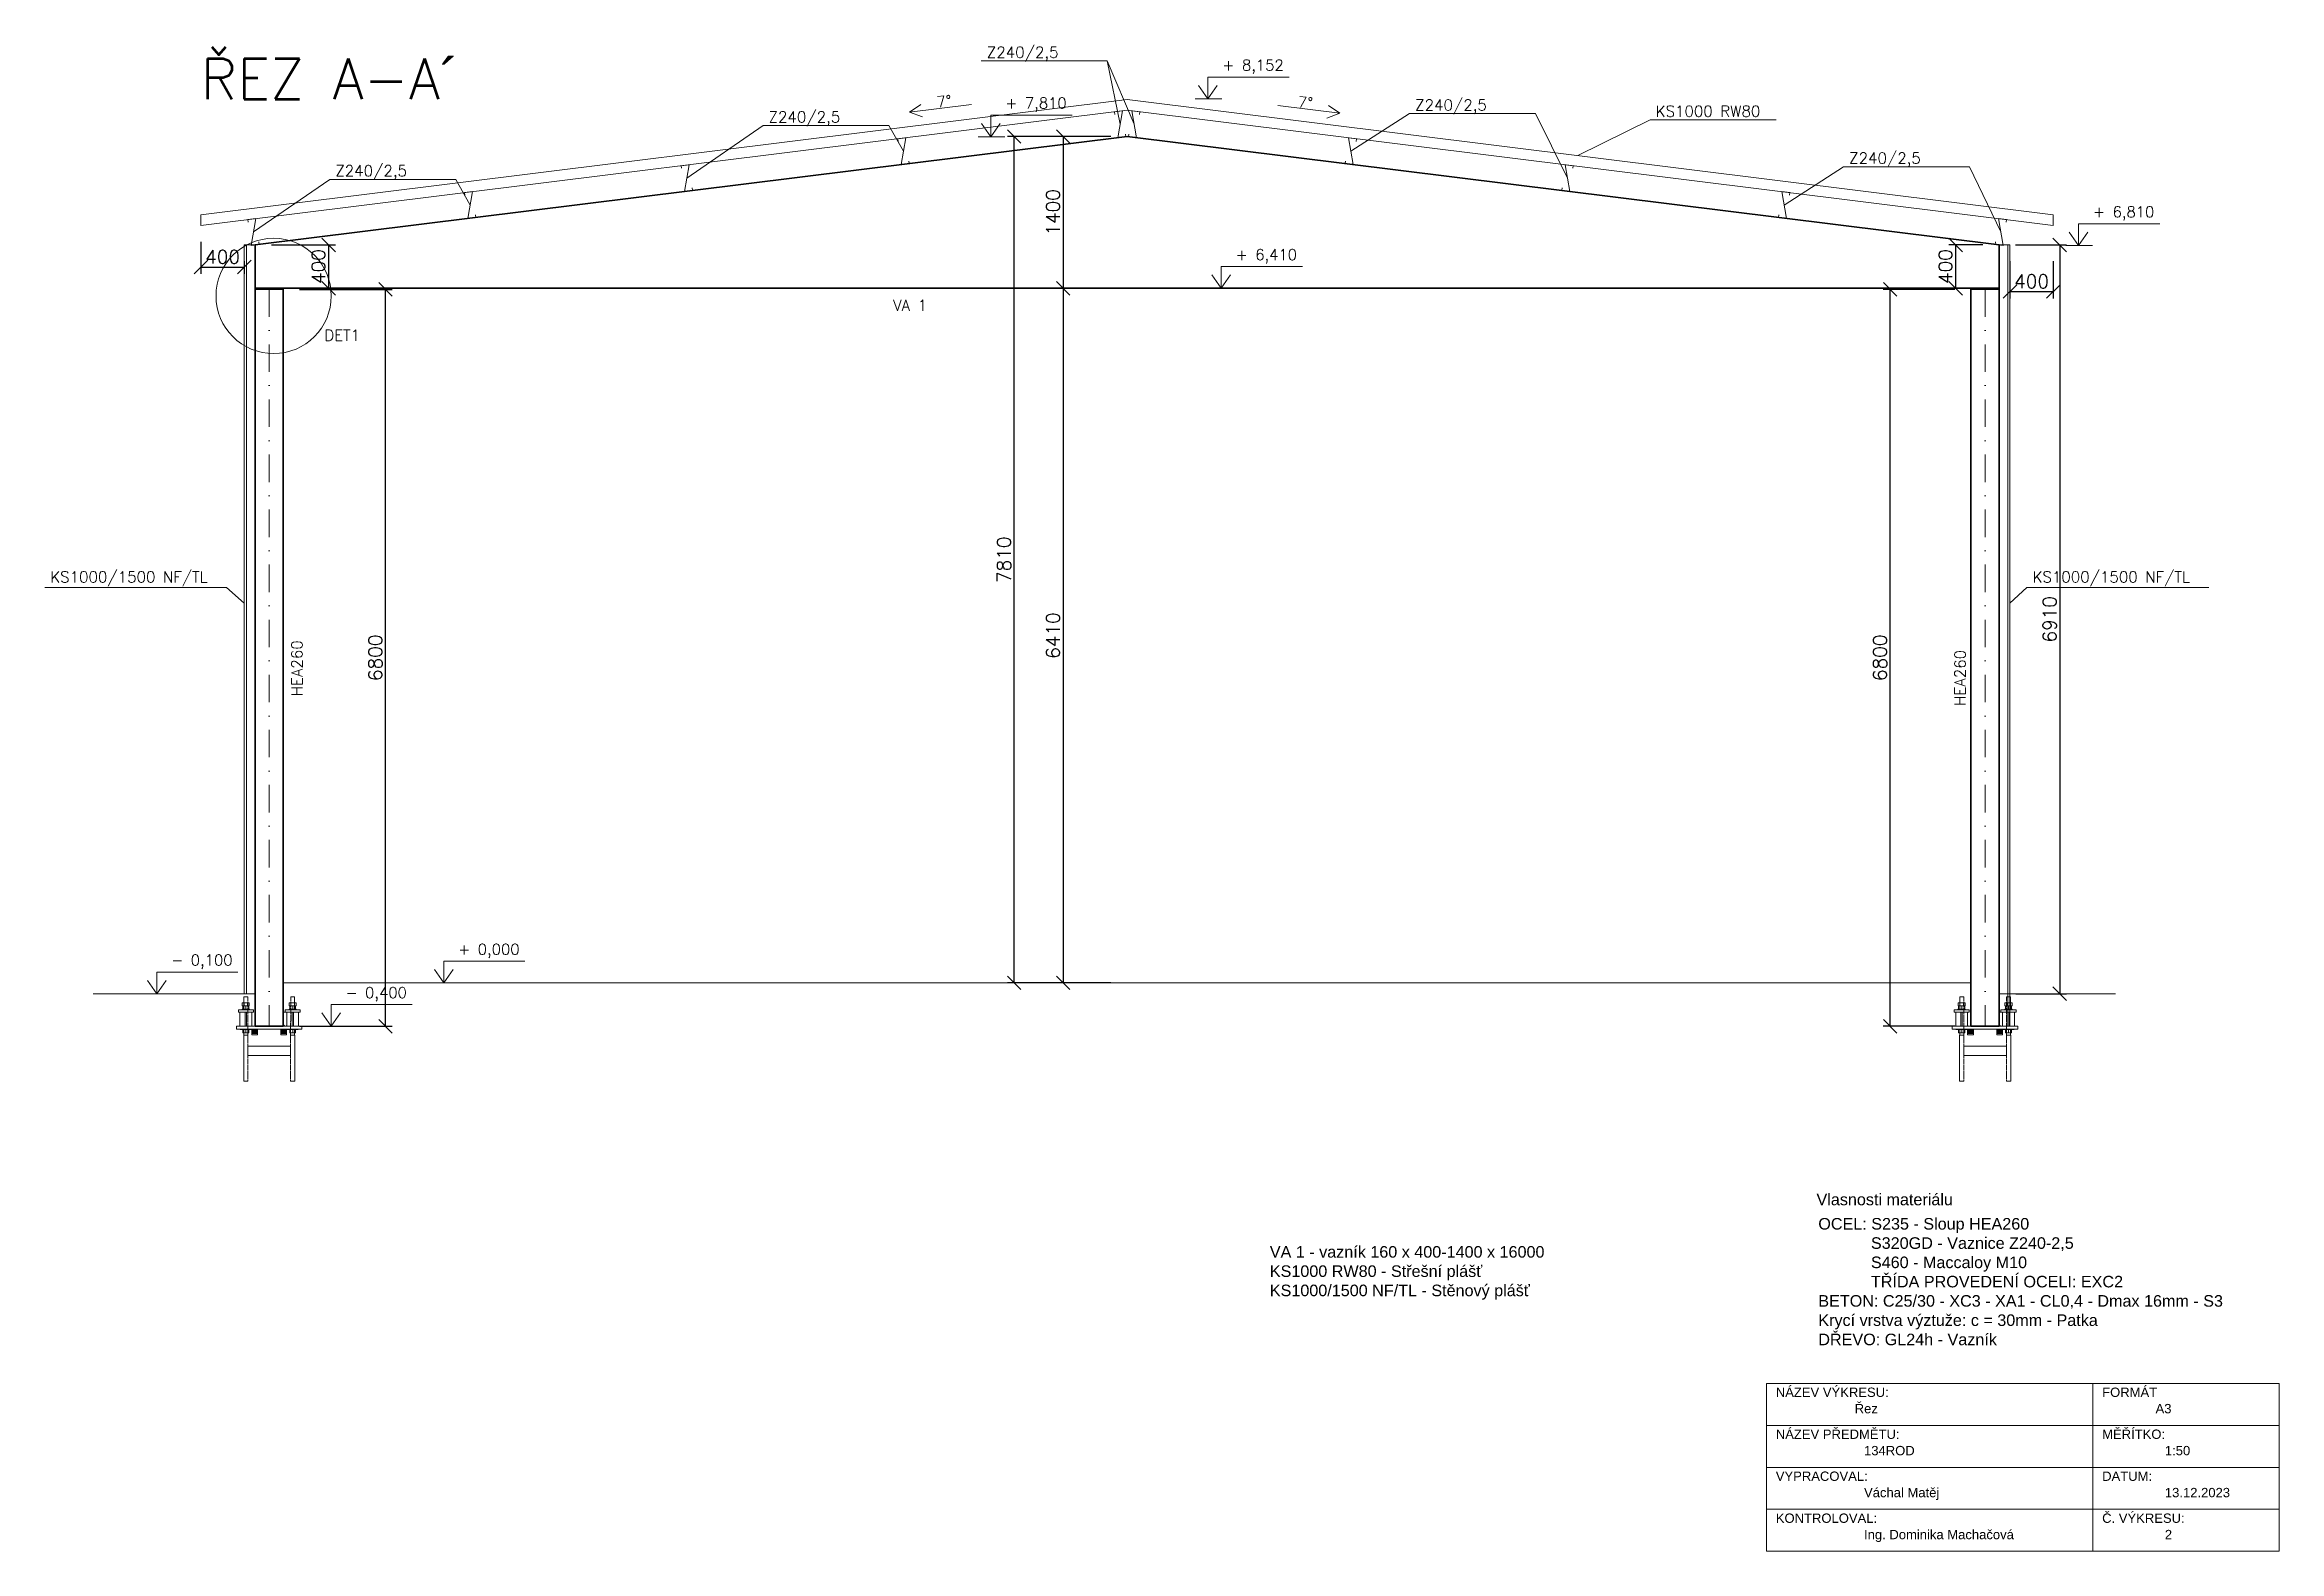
# Model space of a CAD drawing. Header units: millimetres. Extents: x -109904 to 256066, y -215550 to 75535.
# Drawn here: x 68156 to 88785, y -157532 to -143630 of the extents above; entities that cross this region are included whole.
import ezdxf

# ---------------------------------------------------------------- set-up
doc = ezdxf.new("R2010")
doc.units = ezdxf.units.MM
doc.header["$LTSCALE"] = 20
for name, pattern in [('PDF_IMPORT', [1, 0.8, -0.2]), ('ČERCHOVANÁ', [25.4, 12.7, -6.35, 0, -6.35]), ('ČERCHOVANÁ2', [12.7, 6.35, -3.175, 0, -3.175])]:
    doc.linetypes.add(name, pattern=pattern)
for name, color, linetype, lineweight in [('Koty', 4, 'Continuous', 18), ('Kóty', 4, 'Continuous', 18), ('TENKÁ PLNÁ ČÁRA', 7, 'Continuous', 18), ('TENKÁ ČERCHOVANÁ ČÁRA', 60, 'ČERCHOVANÁ', 18), ('TLUSTÁ PLNÁ ČÁRA', 2, 'Continuous', 35), ('šrafy', 7, 'Continuous', 13)]:
    doc.layers.add(name, color=color, linetype=linetype, lineweight=lineweight)
doc.layers.add('PDF_Geometrie', color=7, linetype='Continuous')
doc.styles.add('Romans', font='romans.shx')
doc.styles.get("Standard").update_dxf_attribs({"font": 'arial.ttf'})
doc.dimstyles.new('M 1-50', dxfattribs={"dimscale": 50, "dimtxt": 2.5, "dimasz": 2.5, "dimexe": 1.25, "dimexo": 3, "dimtad": 1, "dimdec": 0, "dimtxsty": 'Romans', "dimblk": 'OBLIQUE', "dimcen": 2.5, "dimadec": 0, "dimazin": 0, "dimtfac": 1, "dimtdec": 0, "dimtmove": 0, "dimatfit": 3, "dimfxl": 1, "dimarcsym": 0})

msp = doc.modelspace()

# ---------------------------------------------------------------- texts
at = {"layer": 'Kóty', "color": 1, "insert": (84512.441, -154232.283), "char_height": 106.7053, "attachment_point": 1}
msp.add_mtext_dynamic_manual_height_columns('Vlasnosti materiálu', width=3713.14606, gutter_width=13.338, heights=[0], dxfattribs=at)
at = {"layer": 'TENKÁ PLNÁ ČÁRA', "attachment_point": 1}
for s, width, gutter_width, heights, insert, char_height in [('\\A1;\\pxi-3,l4,t4;OCEL: S235 - Sloup HEA260\\P^I    S320GD - Vaznice Z240-2,5\\P^I    S460 - Maccaloy M10\\P^I    TŘÍDA PROVEDENÍ OCELI: EXC2\\PBETON: C25/30 - XC3 - XA1 - CL0,4 - Dmax 16mm - S3 \\PKrycí vrstva výztuže: c = 30mm - Patka\\PDŘEVO: GL24h - Vazník', 5747.91306, 13.338, [1543.879], (84422.502, -154456.697), 106.7053), ('\\A1;VA 1 - vazník 160 x 400-1400 x 16000\\PKS1000 RW80 - Střešní plášť\\PKS1000/1500 NF/TL - Stěnový plášť', 5747.91306, 13.338, [1543.879], (79465.662, -154715.829), 106.7053), ('\\pxi-3,l4,t4;NÁZEV VÝKRESU:', 1727.16426, 10.76, [0], (84050.628, -156021.577), 86.07708), ('Řez', 1727.16426, 10.76, [0], (84865.138, -156172.651), 86.0771), ('\\pxi-3,l4,t4;FORMÁT ', 1727.16426, 10.76, [0], (87063.326, -156021.577), 86.07708), ('A3', 1727.16426, 10.76, [0], (87642.388, -156172.651), 86.0771), ('\\pxi-3,l4,t4;NÁZEV PŘEDMĚTU:', 1727.16426, 10.76, [0], (84050.628, -156408.923), 86.07708), ('\\pxi-3,l4,t4;134ROD', 1727.16426, 10.76, [0], (84865.138, -156559.998), 86.07708), ('\\pxi-3,l4,t4;MĚŘÍTKO: ^I', 1727.16426, 10.76, [0], (87063.326, -156408.923), 86.07708), ('\\pxi-3,l4,t4;1:50', 1727.16426, 10.76, [0], (87642.388, -156559.998), 86.07708), ('\\pxi-3,l4,t4;VYPRACOVAL:', 1727.16426, 10.76, [0], (84050.628, -156796.27), 86.07708), ('\\pxi-3,l4,t4;Váchal Matěj', 1727.16426, 10.76, [0], (84865.138, -156947.345), 86.07708), ('\\pxi-3,l4,t4;DATUM: ^I^I', 1727.16426, 10.76, [0], (87063.326, -156796.27), 86.07708), ('\\pxi-3,l4,t4;13.12.2023', 1727.16426, 10.76, [0], (87642.388, -156947.345), 86.07708), ('\\pxi-3,l4,t4;KONTROLOVAL:', 1727.16426, 10.76, [0], (84050.628, -157183.617), 86.07708), ('\\pxi-3,l4,t4;Č. VÝKRESU:^I', 1727.16426, 10.76, [0], (87063.326, -157183.617), 86.07708), ('\\pxi-3,l4,t4;Ing. Dominika Machačová', 1727.16426, 10.76, [0], (84865.138, -157334.692), 86.07708), ('\\pxi-3,l4,t4;2', 1727.16426, 10.76, [0], (87642.388, -157334.692), 86.07708)]:
    msp.add_mtext_dynamic_manual_height_columns(s, width=width, gutter_width=gutter_width, heights=heights, dxfattribs=dict(at, insert=insert, char_height=char_height))
at = {"layer": 'šrafy', "attachment_point": 1}
for s, width, gutter_width, heights, insert, char_height in [('{\\Fromans|c238;ŘEZ A-A}´', 3826.23728, 31.118, [705.388], (69596.223, -143757.101), 373.41823), ('\\A1;{\\Fromans|c238;\\H1.5x;Z240/2,5}', 2394.78272, 4.23, [1365.898], (76853.768, -143648.853), 67.67444), ('\\pxi-3,l4,t4;{\\Fromans|c238;+ 8,152}', 1004.51212, 12.5, [0], (78928.361, -143768.53), 100), ('\\pxi-3,l4,t4;{\\Fromans|c238;+ 7,810}', 1004.51212, 12.5, [0], (76924.869, -144118.103), 100), ('\\A1;{\\Fromans|c238;\\H1.5x;Z240/2,5}', 2394.78272, 4.23, [1365.898], (80807.746, -144135.252), 67.67444), ('\\A1;{\\Fromans|c238;\\H1.5x;KS1000 RW80}', 2394.78272, 4.23, [1365.898], (83028.024, -144192.826), 67.67444), ('\\A1;{\\Fromans|c238;\\H1.5x;Z240/2,5}', 2394.78272, 4.23, [1365.898], (74838.964, -144245.315), 67.67444), ('\\A1;{\\Fromans|c238;\\H1.5x;Z240/2,5}', 2394.78272, 4.23, [1365.898], (84814.213, -144625.55), 67.67444), ('\\A1;{\\Fromans|c238;\\H1.5x;Z240/2,5}', 2394.78272, 4.23, [1365.898], (70838.964, -144742.21), 67.67444), ('\\pxi-3,l4,t4;{\\Fromans|c238;+ 6,810}', 1004.51212, 12.5, [0], (86965.758, -145121.204), 100), ('\\pxi-3,l4,t4;{\\Fromans|c238;+ 6,410}', 1004.51212, 12.5, [0], (79051.071, -145516.548), 100), ('\\A1;{\\Fromans|c238;\\H1.5x;VA 1}', 2394.78272, 4.23, [1365.898], (75988.439, -145983.968), 67.67444), ('\\A1;{\\Fromans|c238;\\H1.5x;DET1}', 2394.78272, 4.23, [1365.898], (70737.23, -146259.588), 67.67444), ('\\A1;{\\Fromans|c238;\\H1.5x;KS1000/1500 NF/TL}', 2394.78272, 4.23, [1365.898], (68207.781, -148490.132), 67.67444), ('\\A1;{\\Fromans|c238;\\H1.5x;KS1000/1500 NF/TL}', 2394.78272, 4.23, [1365.898], (86507.491, -148490.132), 67.67444), ('\\pxi-3,l4,t4;{\\Fromans|c238;- 0,100}', 1004.51212, 12.5, [0], (69224.172, -152026.548), 100), ('\\pxi-3,l4,t4;{\\Fromans|c238;+ 0,000}', 1004.51212, 12.5, [0], (71873.57, -151926.548), 100), ('\\pxi-3,l4,t4;{\\Fromans|c238;- 0,400}', 1004.51212, 12.5, [0], (70833.273, -152326.548), 100)]:
    msp.add_mtext_dynamic_manual_height_columns(s, width=width, gutter_width=gutter_width, heights=heights, dxfattribs=dict(at, insert=insert, char_height=char_height))
at = {"layer": 'šrafy', "char_height": 67.67444}
for s, insert, attachment_point, rotation in [('\\A1;{\\Fromans|c238;\\H1.5x;7°}', (76383.552, -144108.976), 1, 6.245407), ('\\A1;{\\Fromans|c238;\\H1.5x;7°}', (79867.414, -144119.747), 3, 353.754593), ('\\A1;{\\Fromans|c238;\\H1.5x;HEA260}', (70433.727, -149643.493), 1, 90), ('\\A1;{\\Fromans|c238;\\H1.5x;HEA260}', (85787.355, -149732.201), 1, 90)]:
    msp.add_mtext_dynamic_manual_height_columns(s, width=2394.78272, gutter_width=4.23, heights=[1365.898], dxfattribs=dict(at, insert=insert, attachment_point=attachment_point, rotation=rotation))

# ---------------------------------------------------------------- blocks, each defined once
blk = doc.blocks.new('_Oblique')
at = {"color": 0, "linetype": 'ByBlock', "lineweight": -2}
blk.add_line((-0.5, -0.5), (0.5, 0.5), dxfattribs=at)
blk = doc.blocks.new('*D158')
at = {"layer": 'Defpoints', "color": 0, "transparency": 16777216}
for p in [(86298, -145477), (86698, -145477), (86698, -145907)]:
    blk.add_point(p, dxfattribs=at)
at = {"layer": 'Kóty', "color": 0, "lineweight": -2, "transparency": 16777216}
for p, q in [((86298, -145627), (86298, -145970)), ((86698, -145627), (86698, -145970)), ((86298, -145907), (86698, -145907))]:
    blk.add_line(p, q, dxfattribs=at)
at = {"layer": 'Kóty', "color": 0, "lineweight": -2, "transparency": 16777216, "xscale": 125, "yscale": 125, "zscale": 125, "rotation": 180}
blk.add_blockref('_Oblique', (86298, -145907), dxfattribs=at)
at = {"layer": 'Kóty', "color": 0, "lineweight": -2, "transparency": 16777216, "xscale": 125, "yscale": 125, "zscale": 125}
blk.add_blockref('_Oblique', (86698, -145907), dxfattribs=at)
at = {"layer": 'Kóty', "color": 0, "transparency": 16777216, "insert": (86498, -145813), "char_height": 125, "attachment_point": 5, "style": 'Romans'}
blk.add_mtext('400', dxfattribs=at)
blk = doc.blocks.new('*D159')
at = {"layer": 'Defpoints', "color": 0, "transparency": 16777216}
for p in [(69598, -145298), (69998, -145477), (69998, -145681)]:
    blk.add_point(p, dxfattribs=at)
at = {"layer": 'Kóty', "color": 0, "lineweight": -2, "transparency": 16777216}
for p, q in [((69598, -145448), (69598, -145744)), ((69998, -145627), (69998, -145744)), ((69598, -145681), (69998, -145681))]:
    blk.add_line(p, q, dxfattribs=at)
at = {"layer": 'Kóty', "color": 0, "lineweight": -2, "transparency": 16777216, "xscale": 125, "yscale": 125, "zscale": 125, "rotation": 180}
blk.add_blockref('_Oblique', (69598, -145681), dxfattribs=at)
at = {"layer": 'Kóty', "color": 0, "lineweight": -2, "transparency": 16777216, "xscale": 125, "yscale": 125, "zscale": 125}
blk.add_blockref('_Oblique', (69998, -145681), dxfattribs=at)
at = {"layer": 'Kóty', "color": 0, "transparency": 16777216, "insert": (69798, -145587), "char_height": 125, "attachment_point": 5, "style": 'Romans'}
blk.add_mtext('400', dxfattribs=at)
blk = doc.blocks.new('*D160')
at = {"layer": 'Defpoints', "color": 0, "transparency": 16777216}
for p in [(78148, -144477), (77558, -145877), (77558, -145877)]:
    blk.add_point(p, dxfattribs=at)
at = {"layer": 'Kóty', "color": 0, "lineweight": -2, "transparency": 16777216}
for p, q in [((77998, -144477), (77496, -144477)), ((77558, -144477), (77558, -145877)), ((77708, -145877), (77621, -145877))]:
    blk.add_line(p, q, dxfattribs=at)
at = {"layer": 'Kóty', "color": 0, "lineweight": -2, "transparency": 16777216, "xscale": 125, "yscale": 125, "zscale": 125}
for p, rotation in [((77558, -144477), 90), ((77558, -145877), 270)]:
    blk.add_blockref('_Oblique', p, dxfattribs=dict(at, rotation=rotation))
at = {"layer": 'Kóty', "color": 0, "transparency": 16777216, "insert": (77464, -145177), "char_height": 125, "attachment_point": 5, "rotation": 90, "style": 'Romans'}
blk.add_mtext('1400', dxfattribs=at)
blk = doc.blocks.new('*D161')
at = {"layer": 'Defpoints', "color": 0, "transparency": 16777216}
for p in [(70098, -145477), (70098, -145877), (70777, -145877)]:
    blk.add_point(p, dxfattribs=at)
at = {"layer": 'Kóty', "color": 0, "lineweight": -2, "transparency": 16777216}
for p, q in [((70248, -145477), (70839, -145477)), ((70777, -145477), (70777, -145877)), ((70248, -145877), (70839, -145877))]:
    blk.add_line(p, q, dxfattribs=at)
at = {"layer": 'Kóty', "color": 0, "lineweight": -2, "transparency": 16777216, "xscale": 125, "yscale": 125, "zscale": 125}
for p, rotation in [((70777, -145477), 90), ((70777, -145877), 270)]:
    blk.add_blockref('_Oblique', p, dxfattribs=dict(at, rotation=rotation))
at = {"layer": 'Kóty', "color": 0, "transparency": 16777216, "insert": (70683, -145677), "char_height": 125, "attachment_point": 5, "rotation": 90, "style": 'Romans'}
blk.add_mtext('400', dxfattribs=at)
blk = doc.blocks.new('*D162')
at = {"layer": 'Defpoints', "color": 0, "transparency": 16777216}
for p in [(86198, -145477), (85797, -145877), (86198, -145877)]:
    blk.add_point(p, dxfattribs=at)
at = {"layer": 'Kóty', "color": 0, "lineweight": -2, "transparency": 16777216}
for p, q in [((86048, -145477), (85735, -145477)), ((85797, -145477), (85797, -145877)), ((86048, -145877), (85735, -145877))]:
    blk.add_line(p, q, dxfattribs=at)
at = {"layer": 'Kóty', "color": 0, "lineweight": -2, "transparency": 16777216, "xscale": 125, "yscale": 125, "zscale": 125}
for p, rotation in [((85797, -145477), 90), ((85797, -145877), 270)]:
    blk.add_blockref('_Oblique', p, dxfattribs=dict(at, rotation=rotation))
at = {"layer": 'Kóty', "color": 0, "transparency": 16777216, "insert": (85703, -145677), "char_height": 125, "attachment_point": 5, "rotation": 90, "style": 'Romans'}
blk.add_mtext('400', dxfattribs=at)
blk = doc.blocks.new('*D163')
at = {"layer": 'Defpoints', "color": 0, "transparency": 16777216}
for p in [(85192, -145887), (85938, -145887), (85938, -152687)]:
    blk.add_point(p, dxfattribs=at)
at = {"layer": 'Kóty', "color": 0, "lineweight": -2, "transparency": 16777216}
for p, q in [((85788, -145887), (85129, -145887)), ((85192, -152687), (85192, -145887)), ((85788, -152687), (85129, -152687))]:
    blk.add_line(p, q, dxfattribs=at)
at = {"layer": 'Kóty', "color": 0, "lineweight": -2, "transparency": 16777216, "xscale": 125, "yscale": 125, "zscale": 125}
for p, rotation in [((85192, -145887), 90), ((85192, -152687), 270)]:
    blk.add_blockref('_Oblique', p, dxfattribs=dict(at, rotation=rotation))
at = {"layer": 'Kóty', "color": 0, "transparency": 16777216, "insert": (85098, -149287), "char_height": 125, "attachment_point": 5, "rotation": 90, "style": 'Romans'}
blk.add_mtext('6800', dxfattribs=at)
blk = doc.blocks.new('*D164')
at = {"layer": 'Defpoints', "color": 0, "transparency": 16777216}
for p in [(70358, -145887), (71302, -145887), (70358, -152687)]:
    blk.add_point(p, dxfattribs=at)
at = {"layer": 'Kóty', "color": 0, "lineweight": -2, "transparency": 16777216}
for p, q in [((70508, -145887), (71364, -145887)), ((71302, -152687), (71302, -145887)), ((70508, -152687), (71364, -152687))]:
    blk.add_line(p, q, dxfattribs=at)
at = {"layer": 'Kóty', "color": 0, "lineweight": -2, "transparency": 16777216, "xscale": 125, "yscale": 125, "zscale": 125}
for p, rotation in [((71302, -145887), 90), ((71302, -152687), 270)]:
    blk.add_blockref('_Oblique', p, dxfattribs=dict(at, rotation=rotation))
at = {"layer": 'Kóty', "color": 0, "transparency": 16777216, "insert": (71208, -149287), "char_height": 125, "attachment_point": 5, "rotation": 90, "style": 'Romans'}
blk.add_mtext('6800', dxfattribs=at)
blk = doc.blocks.new('*D165')
at = {"layer": 'Defpoints', "color": 0, "transparency": 16777216}
for p in [(78148, -145877), (77558, -152287), (78148, -152287)]:
    blk.add_point(p, dxfattribs=at)
at = {"layer": 'Kóty', "color": 0, "lineweight": -2, "transparency": 16777216}
for p, q in [((77998, -145877), (77496, -145877)), ((77558, -145877), (77558, -152287)), ((77998, -152287), (77496, -152287))]:
    blk.add_line(p, q, dxfattribs=at)
at = {"layer": 'Kóty', "color": 0, "lineweight": -2, "transparency": 16777216, "xscale": 125, "yscale": 125, "zscale": 125}
for p, rotation in [((77558, -145877), 90), ((77558, -152287), 270)]:
    blk.add_blockref('_Oblique', p, dxfattribs=dict(at, rotation=rotation))
at = {"layer": 'Kóty', "color": 0, "transparency": 16777216, "insert": (77464, -149082), "char_height": 125, "attachment_point": 5, "rotation": 90, "style": 'Romans'}
blk.add_mtext('6410', dxfattribs=at)
blk = doc.blocks.new('*D176')
at = {"layer": 'Defpoints', "color": 0, "transparency": 16777216}
for p in [(77105, -144477), (78148, -144477), (78148, -152287)]:
    blk.add_point(p, dxfattribs=at)
at = {"layer": 'Kóty', "color": 0, "lineweight": -2, "transparency": 16777216}
for p, q in [((77998, -144477), (77043, -144477)), ((77105, -152287), (77105, -144477)), ((77998, -152287), (77043, -152287))]:
    blk.add_line(p, q, dxfattribs=at)
at = {"layer": 'Kóty', "color": 0, "lineweight": -2, "transparency": 16777216, "xscale": 125, "yscale": 125, "zscale": 125}
for p, rotation in [((77105, -144477), 90), ((77105, -152287), 270)]:
    blk.add_blockref('_Oblique', p, dxfattribs=dict(at, rotation=rotation))
at = {"layer": 'Kóty', "color": 0, "transparency": 16777216, "insert": (77012, -148382), "char_height": 125, "attachment_point": 5, "rotation": 90, "style": 'Romans'}
blk.add_mtext('7810', dxfattribs=at)
blk = doc.blocks.new('*D177')
at = {"layer": 'Defpoints', "color": 0, "transparency": 16777216}
for p in [(86198, -145477), (86204, -152387), (86758, -152387)]:
    blk.add_point(p, dxfattribs=at)
at = {"layer": 'Kóty', "color": 0, "lineweight": -2, "transparency": 16777216}
for p, q in [((86348, -145477), (86821, -145477)), ((86758, -145477), (86758, -152387)), ((86354, -152387), (86821, -152387))]:
    blk.add_line(p, q, dxfattribs=at)
at = {"layer": 'Kóty', "color": 0, "lineweight": -2, "transparency": 16777216, "xscale": 125, "yscale": 125, "zscale": 125}
for p, rotation in [((86758, -145477), 90), ((86758, -152387), 270)]:
    blk.add_blockref('_Oblique', p, dxfattribs=dict(at, rotation=rotation))
at = {"layer": 'Kóty', "color": 0, "transparency": 16777216, "insert": (86664, -148932), "char_height": 125, "attachment_point": 5, "rotation": 90, "style": 'Romans'}
blk.add_mtext('6910', dxfattribs=at)

# ---------------------------------------------------------------- dimensions: what is measured, and where the dimension line sits
at = {"layer": 'Kóty'}
for base, p1, p2, picture, middle in [((77105.321, -144476.759), (78148.071, -152286.759), (78148.071, -144476.759), '*D176', (77011.571, -148381.759)), ((77558.184, -145876.759), (78148.478, -144476.709), (77558.184, -145876.759), '*D160', (77464.434, -145176.734)), ((70776.617, -145876.759), (70098.071, -145476.759), (70098.071, -145876.759), '*D161', (70682.867, -145676.759)), ((85797.234, -145876.759), (86198.071, -145476.759), (86198.071, -145876.759), '*D162', (85703.484, -145676.759)), ((86758.079, -152386.759), (86198.071, -145476.759), (86203.754, -152386.759), '*D177', (86664.329, -148931.759)), ((71301.727, -145886.759), (70358.071, -152686.759), (70358.071, -145886.759), '*D164', (71207.977, -149286.759)), ((77558.184, -152286.759), (78148.071, -145876.759), (78148.071, -152286.759), '*D165', (77464.434, -149081.759)), ((85191.648, -145886.759), (85938.071, -152686.759), (85938.071, -145886.759), '*D163', (85097.898, -149286.759))]:
    dim = msp.add_linear_dim(base=base, p1=p1, p2=p2, angle=90, dimstyle='M 1-50', dxfattribs=at)
    dim.commit()
    dim.dimension.update_dxf_attribs({"geometry": picture, "text_midpoint": middle})
for base, p1, p2, picture, middle in [((69998.071, -145681.173), (69598.071, -145298.338), (69998.071, -145476.759), '*D159', (69798.071, -145587.423)), ((86698.071, -145907.071), (86298.071, -145476.759), (86698.071, -145476.759), '*D158', (86498.071, -145813.321))]:
    dim = msp.add_linear_dim(base=base, p1=p1, p2=p2, dimstyle='M 1-50', dxfattribs=at)
    dim.commit()
    dim.dimension.update_dxf_attribs({"geometry": picture, "text_midpoint": middle})

# ---------------------------------------------------------------- linework, layer by layer
at = {"layer": 'Koty'}
for p, q in [((78899.605, -145876.759), (79146.656, -145876.759)), ((69072.706, -152386.759), (69319.756, -152386.759)), ((70681.807, -152686.759), (70928.857, -152686.759))]:
    msp.add_line(p, q, dxfattribs=at)
at = {"layer": 'Kóty'}
msp.add_lwpolyline([(88784.868, -157532.229), (84050.628, -157532.229), (84050.628, -155982.842), (88784.868, -155982.842)], close=True, dxfattribs=at)
for points in [[(87063.326, -155982.842), (87063.326, -157532.229)], [(84050.628, -156370.189), (88784.868, -156370.189)], [(84050.628, -156757.536), (88784.868, -156757.536)], [(84050.628, -157144.883), (88784.868, -157144.883)]]:
    msp.add_lwpolyline(points, dxfattribs=at)
at = {"layer": 'PDF_Geometrie', "lineweight": 20}
for points in [[(70031.25, -152415.802), (69994.633, -152415.802), (69994.633, -152536.64)], [(70463.345, -152536.64), (70463.345, -152415.802), (70426.728, -152415.802)], [(85871.25, -152415.802), (85834.633, -152415.802), (85834.633, -152536.64)], [(86303.345, -152536.64), (86303.345, -152415.802), (86266.728, -152415.802)], [(70018.435, -152558.615), (70082.507, -152558.615), (70082.507, -152536.64), (69943.375, -152536.64), (69943.375, -152558.615), (70005.62, -152558.615)], [(69958.016, -152686.759), (69958.016, -152558.615)], [(70005.62, -152686.759), (70005.62, -152558.615), (70018.435, -152558.615), (70018.435, -152686.759)], [(70067.867, -152558.615), (70067.867, -152679.454), (70071.55, -152686.759)], [(70359.003, -152558.615), (70375.471, -152558.615), (70439.573, -152558.615)], [(70452.388, -152558.615), (70514.633, -152558.615), (70514.633, -152536.64), (70375.471, -152536.64), (70375.471, -152558.615)], [(70390.112, -152558.615), (70390.112, -152679.454), (70386.459, -152686.759)], [(70439.573, -152686.759), (70439.573, -152558.615), (70452.388, -152558.615), (70452.388, -152686.759)], [(70499.961, -152686.759), (70499.961, -152558.615)], [(85858.435, -152558.615), (85922.507, -152558.615), (85922.507, -152536.64), (85783.375, -152536.64), (85783.375, -152558.615), (85845.62, -152558.615)], [(85798.016, -152686.759), (85798.016, -152558.615)], [(85845.62, -152686.759), (85845.62, -152558.615), (85858.435, -152558.615), (85858.435, -152686.759)], [(85907.867, -152558.615), (85907.867, -152679.454), (85911.55, -152686.759)], [(86199.003, -152558.615), (86215.471, -152558.615), (86279.573, -152558.615)], [(86292.388, -152558.615), (86354.633, -152558.615), (86354.633, -152536.64), (86215.471, -152536.64), (86215.471, -152558.615)], [(86230.112, -152558.615), (86230.112, -152679.454), (86226.459, -152686.759)], [(86279.573, -152686.759), (86279.573, -152558.615), (86292.388, -152558.615), (86292.388, -152686.759)], [(86339.961, -152686.759), (86339.961, -152558.615)], [(70064.214, -152714.245), (70064.214, -152717.896), (69959.842, -152717.896), (69959.842, -152714.245)], [(70031.25, -152769.154), (69992.807, -152769.154), (69992.807, -153193.126)], [(69994.633, -152769.154), (69994.633, -152717.896)], [(70067.867, -152686.759), (70067.867, -152679.454)], [(70120.98, -152714.245), (70120.98, -152716.071), (70067.867, -152716.071), (70067.867, -152714.245)], [(70388.286, -152714.245), (70388.286, -152716.071), (70337.028, -152716.071), (70337.028, -152714.245)], [(70371.818, -152686.759), (70359.003, -152673.945)], [(70390.112, -152686.759), (70390.112, -152679.454)], [(70393.795, -152714.245), (70393.795, -152717.896), (70496.309, -152717.896), (70496.309, -152714.245)], [(70465.201, -153193.126), (70465.201, -152769.154), (70424.901, -152769.154)], [(70463.345, -152769.154), (70463.345, -152717.896)], [(85904.214, -152714.245), (85904.214, -152717.896), (85799.842, -152717.896), (85799.842, -152714.245)], [(85871.25, -152769.154), (85832.807, -152769.154), (85832.807, -153193.126)], [(85834.633, -152769.154), (85834.633, -152717.896)], [(85907.867, -152686.759), (85907.867, -152679.454)], [(85960.98, -152714.245), (85960.98, -152716.071), (85907.867, -152716.071), (85907.867, -152714.245)], [(86228.286, -152714.245), (86228.286, -152716.071), (86177.028, -152716.071), (86177.028, -152714.245)], [(86211.818, -152686.759), (86199.003, -152673.945)], [(86230.112, -152686.759), (86230.112, -152679.454)], [(86233.795, -152714.245), (86233.795, -152717.896), (86336.309, -152717.896), (86336.309, -152714.245)], [(86305.201, -153193.126), (86305.201, -152769.154), (86264.901, -152769.154)], [(86303.345, -152769.154), (86303.345, -152717.896)]]:
    msp.add_lwpolyline(points, dxfattribs=at)
at = {"layer": 'PDF_Geometrie', "linetype": 'PDF_IMPORT', "lineweight": 20, "ltscale": 0.968344}
for points in [[(70031.25, -153193.126), (70031.25, -152415.802)], [(70425.86, -153193.126), (70426.728, -152415.802)], [(85871.25, -153193.126), (85871.25, -152415.802)], [(86265.86, -153193.126), (86266.728, -152415.802)]]:
    msp.add_lwpolyline(points, dxfattribs=at)
at = {"layer": 'PDF_Geometrie', "color": 4, "lineweight": 9}
for points in [[(70045.92, -152536.64), (70045.92, -152529.304), (69978.167, -152529.304), (69978.167, -152536.64)], [(69983.645, -152529.304), (69983.645, -152500.023)], [(69996.459, -152500.023), (69996.459, -152470.711)], [(70012.956, -152529.304), (70012.956, -152500.023)], [(70029.423, -152500.023), (70029.423, -152470.711)], [(70040.412, -152529.304), (70040.412, -152500.023)], [(70478.016, -152536.64), (70478.016, -152529.304), (70412.088, -152529.304), (70412.088, -152536.64)], [(70417.567, -152529.304), (70417.567, -152500.023)], [(70428.554, -152500.023), (70428.554, -152470.711)], [(70445.052, -152529.304), (70445.052, -152500.023)], [(70461.518, -152500.023), (70461.518, -152470.711)], [(70472.507, -152529.304), (70472.507, -152500.023)], [(85885.92, -152536.64), (85885.92, -152529.304), (85818.167, -152529.304), (85818.167, -152536.64)], [(85823.645, -152529.304), (85823.645, -152500.023)], [(85836.459, -152500.023), (85836.459, -152470.711)], [(85852.956, -152529.304), (85852.956, -152500.023)], [(85869.423, -152500.023), (85869.423, -152470.711)], [(85880.412, -152529.304), (85880.412, -152500.023)], [(86318.016, -152536.64), (86318.016, -152529.304), (86252.088, -152529.304), (86252.088, -152536.64)], [(86257.567, -152529.304), (86257.567, -152500.023)], [(86268.554, -152500.023), (86268.554, -152470.711)], [(86285.052, -152529.304), (86285.052, -152500.023)], [(86301.518, -152500.023), (86301.518, -152470.711)], [(86312.507, -152529.304), (86312.507, -152500.023)], [(69983.645, -152717.896), (69983.645, -152747.209), (70040.412, -152747.209), (70040.412, -152717.896)], [(70012.956, -152747.209), (70012.956, -152717.896)], [(70417.567, -152717.896), (70417.567, -152747.209), (70472.507, -152747.209), (70472.507, -152717.896)], [(70445.052, -152747.209), (70445.052, -152717.896)], [(85823.645, -152717.896), (85823.645, -152747.209), (85880.412, -152747.209), (85880.412, -152717.896)], [(85852.956, -152747.209), (85852.956, -152717.896)], [(86257.567, -152717.896), (86257.567, -152747.209), (86312.507, -152747.209), (86312.507, -152717.896)], [(86285.052, -152747.209), (86285.052, -152717.896)]]:
    msp.add_lwpolyline(points, dxfattribs=at)
for points in [[(70044.063, -152470.711), (70044.063, -152500.023), (69979.992, -152500.023), (69979.992, -152470.711)], [(70478.016, -152470.711), (70478.016, -152500.023), (70412.088, -152500.023), (70412.088, -152470.711)], [(85884.063, -152470.711), (85884.063, -152500.023), (85819.992, -152500.023), (85819.992, -152470.711)], [(86318.016, -152470.711), (86318.016, -152500.023), (86252.088, -152500.023), (86252.088, -152470.711)]]:
    msp.add_lwpolyline(points, close=True, dxfattribs=at)
at = {"layer": 'PDF_Geometrie', "lineweight": 20}
for points in [[(69925.052, -152686.759), (69925.052, -152714.23), (70531.09, -152714.23), (70531.09, -152686.759)], [(70067.867, -152716.071), (70067.867, -152717.908), (70120.957, -152717.908), (70120.957, -152716.071)], [(70067.867, -152717.896), (70067.867, -152721.56), (70120.957, -152721.56), (70120.957, -152717.896)], [(70067.867, -152721.549), (70067.867, -152727.038), (70120.957, -152727.038), (70120.957, -152721.549)], [(70067.867, -152727.06), (70067.867, -152734.387), (70120.957, -152734.387), (70120.957, -152727.06)], [(70067.867, -152734.394), (70067.867, -152743.547), (70120.957, -152743.547), (70120.957, -152734.394)], [(70067.867, -152743.526), (70067.867, -152752.678), (70120.957, -152752.678), (70120.957, -152743.526)], [(70067.867, -152752.687), (70067.867, -152765.504), (70120.957, -152765.504), (70120.957, -152752.687)], [(70337.028, -152716.071), (70337.028, -152717.908), (70388.305, -152717.908), (70388.305, -152716.071)], [(70337.028, -152717.896), (70337.028, -152721.56), (70388.305, -152721.56), (70388.305, -152717.896)], [(70337.028, -152721.549), (70337.028, -152727.038), (70388.305, -152727.038), (70388.305, -152721.549)], [(70337.028, -152727.06), (70337.028, -152734.387), (70388.305, -152734.387), (70388.305, -152727.06)], [(70337.028, -152734.394), (70337.028, -152743.547), (70388.305, -152743.547), (70388.305, -152734.394)], [(70337.028, -152743.526), (70337.028, -152752.678), (70388.305, -152752.678), (70388.305, -152743.526)], [(70337.028, -152752.687), (70337.028, -152765.504), (70388.305, -152765.504), (70388.305, -152752.687)], [(85765.052, -152686.759), (85765.052, -152714.23), (86371.09, -152714.23), (86371.09, -152686.759)], [(85907.867, -152716.071), (85907.867, -152717.908), (85960.957, -152717.908), (85960.957, -152716.071)], [(85907.867, -152717.896), (85907.867, -152721.56), (85960.957, -152721.56), (85960.957, -152717.896)], [(85907.867, -152721.549), (85907.867, -152727.038), (85960.957, -152727.038), (85960.957, -152721.549)], [(85907.867, -152727.06), (85907.867, -152734.387), (85960.957, -152734.387), (85960.957, -152727.06)], [(85907.867, -152734.394), (85907.867, -152743.547), (85960.957, -152743.547), (85960.957, -152734.394)], [(85907.867, -152743.526), (85907.867, -152752.678), (85960.957, -152752.678), (85960.957, -152743.526)], [(85907.867, -152752.687), (85907.867, -152765.504), (85960.957, -152765.504), (85960.957, -152752.687)], [(86177.028, -152716.071), (86177.028, -152717.908), (86228.305, -152717.908), (86228.305, -152716.071)], [(86177.028, -152717.896), (86177.028, -152721.56), (86228.305, -152721.56), (86228.305, -152717.896)], [(86177.028, -152721.549), (86177.028, -152727.038), (86228.305, -152727.038), (86228.305, -152721.549)], [(86177.028, -152727.06), (86177.028, -152734.387), (86228.305, -152734.387), (86228.305, -152727.06)], [(86177.028, -152734.394), (86177.028, -152743.547), (86228.305, -152743.547), (86228.305, -152734.394)], [(86177.028, -152743.526), (86177.028, -152752.678), (86228.305, -152752.678), (86228.305, -152743.526)], [(86177.028, -152752.687), (86177.028, -152765.504), (86228.305, -152765.504), (86228.305, -152752.687)], [(70031.25, -152869.873), (70031.25, -152955.921), (70424.901, -152955.921), (70424.901, -152869.873)], [(85871.25, -152869.873), (85871.25, -152955.921), (86264.901, -152955.921), (86264.901, -152869.873)]]:
    msp.add_lwpolyline(points, close=True, dxfattribs=at)
at = {"layer": 'TENKÁ PLNÁ ČÁRA'}
for p, q in [((78147.953, -144134.718), (69598.071, -145198.338)), ((76711.822, -144180.469), (76139.767, -144251.634)), ((78147.953, -144134.718), (86698.071, -145198.424)), ((79539.143, -144191.24), (80111.198, -144262.404)), ((78147.953, -144234.718), (69598.071, -145298.338)), ((78031.131, -144249.517), (78104.883, -144240.205)), ((78034.136, -144273.314), (78031.131, -144249.517)), ((78104.883, -144240.205), (78061.195, -144487.627)), ((78147.953, -144234.718), (86698.071, -145298.424)), ((78265.011, -144249.517), (78191.26, -144240.205)), ((78191.26, -144240.205), (78234.947, -144487.627)), ((78262.007, -144273.314), (78265.011, -144249.517)), ((76031.131, -144497.964), (76104.883, -144488.652)), ((76034.136, -144521.761), (76031.131, -144497.964)), ((76104.883, -144488.652), (76061.195, -144736.074)), ((78134.947, -144478.315), (78061.195, -144487.627)), ((78131.942, -144454.518), (78134.947, -144478.315)), ((78164.2, -144454.518), (78161.195, -144478.315)), ((78161.195, -144478.315), (78234.947, -144487.627)), ((80265.011, -144497.964), (80191.26, -144488.652)), ((80191.26, -144488.652), (80234.947, -144736.074)), ((80262.007, -144521.761), (80265.011, -144497.964)), ((74031.131, -144746.412), (74104.883, -144737.1)), ((74034.136, -144770.208), (74031.131, -144746.412)), ((74104.883, -144737.1), (74061.195, -144984.521)), ((76134.947, -144726.762), (76061.195, -144736.074)), ((76131.942, -144702.965), (76134.947, -144726.762)), ((80164.2, -144702.965), (80161.195, -144726.762)), ((80161.195, -144726.762), (80234.947, -144736.074)), ((82265.011, -144746.412), (82191.26, -144737.1)), ((82191.26, -144737.1), (82234.947, -144984.521)), ((82262.007, -144770.208), (82265.011, -144746.412)), ((72031.131, -144994.859), (72104.883, -144985.547)), ((72034.136, -145018.656), (72031.131, -144994.859)), ((72104.883, -144985.547), (72061.195, -145232.968)), ((74134.947, -144975.209), (74061.195, -144984.521)), ((74131.942, -144951.412), (74134.947, -144975.209)), ((82164.2, -144951.412), (82161.195, -144975.209)), ((82161.195, -144975.209), (82234.947, -144984.521)), ((84265.011, -144994.859), (84191.26, -144985.547)), ((84191.26, -144985.547), (84234.947, -145232.968)), ((84262.007, -145018.656), (84265.011, -144994.859)), ((72134.947, -145223.656), (72061.195, -145232.968)), ((72131.942, -145199.859), (72134.947, -145223.656)), ((84164.2, -145199.859), (84161.195, -145223.656)), ((84161.195, -145223.656), (84234.947, -145232.968)), ((70031.131, -145243.306), (70104.883, -145233.994)), ((70034.136, -145267.103), (70031.131, -145243.306)), ((70104.883, -145233.994), (70061.195, -145481.416)), ((86265.011, -145243.306), (86191.26, -145233.994)), ((86191.26, -145233.994), (86234.947, -145481.416)), ((86262.007, -145267.103), (86265.011, -145243.306)), ((70098.071, -145476.759), (69998.071, -145476.759)), ((70018.071, -152386.759), (70018.071, -145476.759)), ((70134.947, -145472.103), (70061.195, -145481.416)), ((70131.942, -145448.307), (70134.947, -145472.103)), ((86164.2, -145448.307), (86161.195, -145472.103)), ((86161.195, -145472.103), (86234.947, -145481.416)), ((86198.071, -145476.759), (86298.071, -145476.759)), ((86278.071, -152686.759), (86278.071, -145476.759)), ((86298.071, -152686.759), (86298.071, -145476.759)), ((70098.071, -152386.759), (68603.696, -152386.759)), ((70358.071, -152286.759), (85938.071, -152286.759)), ((86203.754, -152386.759), (87271.203, -152386.759)), ((69998.071, -152686.759), (70018.071, -152686.759)), ((86198.071, -152686.759), (86298.071, -152686.759)), ((86298.071, -152686.759), (86278.071, -152686.759)), ((69992.807, -153193.126), (70031.25, -153193.126)), ((70425.86, -153193.126), (70465.201, -153193.126)), ((85832.807, -153193.126), (85871.25, -153193.126)), ((86265.86, -153193.126), (86305.201, -153193.126))]:
    msp.add_line(p, q, dxfattribs=at)
at = {"layer": 'TENKÁ PLNÁ ČÁRA', "linetype": 'ČERCHOVANÁ2'}
for p, q in [((69598.071, -145298.338), (69598.071, -145198.338)), ((86698.071, -145298.424), (86698.071, -145198.424))]:
    msp.add_line(p, q, dxfattribs=at)
at = {"layer": 'TENKÁ PLNÁ ČÁRA'}
msp.add_circle((70269.026, -145947.595), 531.786, dxfattribs=at)
at = {"layer": 'TENKÁ ČERCHOVANÁ ČÁRA'}
for p, q in [((70228.071, -145886.759), (70228.071, -152686.759)), ((86068.071, -145886.759), (86068.071, -152686.759))]:
    msp.add_line(p, q, dxfattribs=at)
at = {"layer": 'TLUSTÁ PLNÁ ČÁRA'}
for p, q in [((78148.071, -144476.759), (70098.071, -145476.759)), ((78148.071, -144476.759), (86198.071, -145476.759)), ((70098.071, -145876.759), (70098.071, -145476.759)), ((86198.071, -145876.759), (86198.071, -145476.759)), ((70098.071, -152686.759), (70098.071, -145876.759)), ((70098.071, -145876.759), (86198.071, -145876.759)), ((70098.071, -145886.759), (70358.071, -145886.759)), ((70358.071, -145886.759), (70358.071, -145876.759)), ((70358.071, -152686.759), (70358.071, -145886.759)), ((85938.071, -145886.759), (85938.071, -145876.759)), ((85938.071, -152686.759), (85938.071, -145886.759)), ((85938.071, -145886.759), (86198.071, -145886.759)), ((86198.071, -145886.759), (86198.071, -145876.759)), ((86198.071, -145886.759), (86198.071, -152686.759)), ((70098.071, -152386.759), (70098.071, -152286.759)), ((70098.071, -152686.759), (70098.071, -152386.759)), ((70098.071, -152686.759), (70358.071, -152686.759)), ((86198.071, -152686.759), (85938.071, -152686.759))]:
    msp.add_line(p, q, dxfattribs=at)
at = {"layer": 'šrafy'}
for p, q in [((76801.712, -143779.007), (77964.671, -143779.007)), ((78213.103, -144363.916), (77964.671, -143779.007)), ((78083.039, -144363.916), (77964.671, -143779.007)), ((78894.182, -144128.741), (78894.182, -143928.741)), ((78894.182, -143928.741), (79644.182, -143928.741)), ((76139.767, -144251.634), (76244.3, -144180.13)), ((78776.896, -144128.741), (79023.946, -144128.741)), ((78894.182, -144128.741), (78808.146, -144005.868)), ((78894.182, -144128.741), (78980.219, -144005.868)), ((80111.198, -144262.404), (80006.666, -144190.901)), ((74083.039, -144860.81), (74786.908, -144375.47)), ((74786.908, -144375.47), (75949.867, -144375.47)), ((76083.039, -144612.363), (75949.867, -144375.47)), ((76139.767, -144251.634), (76258.633, -144295.346)), ((76890.69, -144478.315), (76804.653, -144355.442)), ((76890.69, -144478.315), (76890.69, -144278.315)), ((76890.69, -144278.315), (77640.69, -144278.315)), ((76890.69, -144478.315), (76976.726, -144355.442)), ((80111.198, -144262.404), (79992.333, -144306.116)), ((80213.103, -144612.363), (80755.691, -144265.407)), ((80755.691, -144265.407), (81918.649, -144265.407)), ((82213.103, -144860.81), (81918.649, -144265.407)), ((82308.804, -144652.363), (82975.968, -144322.981)), ((82975.968, -144322.981), (84138.927, -144322.981)), ((76773.403, -144478.315), (77020.454, -144478.315)), ((84213.103, -145109.258), (84762.157, -144755.705)), ((84762.157, -144755.705), (85925.116, -144755.705)), ((86213.103, -145357.705), (85925.116, -144755.705)), ((70083.039, -145357.705), (70786.908, -144872.365)), ((70786.908, -144872.365), (71949.867, -144872.365)), ((72083.039, -145109.258), (71949.867, -144872.365)), ((86931.579, -145481.416), (86845.542, -145358.543)), ((86931.579, -145481.416), (86931.579, -145281.416)), ((86931.579, -145281.416), (87681.579, -145281.416)), ((86931.579, -145481.416), (87017.615, -145358.543)), ((69998.071, -152386.759), (69998.071, -145476.759)), ((86814.292, -145481.416), (87061.343, -145481.416)), ((79016.892, -145876.759), (78930.855, -145753.887)), ((79016.892, -145876.759), (79016.892, -145676.759)), ((79016.892, -145676.759), (79766.892, -145676.759)), ((79016.892, -145876.759), (79102.928, -145753.887)), ((68155.726, -148639.452), (69833.313, -148639.452)), ((69998.071, -148782.105), (69833.313, -148639.452)), ((86298.071, -148782.105), (86455.436, -148639.452)), ((86455.436, -148639.452), (88133.022, -148639.452)), ((69189.992, -152386.759), (69189.992, -152186.759)), ((69189.992, -152186.759), (69939.992, -152186.759)), ((71839.39, -152286.759), (71753.354, -152163.887)), ((71839.39, -152286.759), (71839.39, -152086.759)), ((71839.39, -152086.759), (72589.39, -152086.759)), ((71839.39, -152286.759), (71925.427, -152163.887)), ((69189.992, -152386.759), (69103.956, -152263.887)), ((69189.992, -152386.759), (69276.029, -152263.887)), ((70799.093, -152686.759), (70713.057, -152563.887)), ((70799.093, -152686.759), (70799.093, -152486.759)), ((70799.093, -152486.759), (71549.093, -152486.759)), ((70799.093, -152686.759), (70885.13, -152563.887)), ((70098.071, -152686.759), (69998.071, -152686.759))]:
    msp.add_line(p, q, dxfattribs=at)

msp.set_redraw_order([(e.dxf.handle, doc.entitydb.next_handle()) for e in msp.query("TEXT MTEXT ATTDEF DIMENSION ARC_DIMENSION")])  # texts and dimensions are drawn at this point

doc.saveas('drawing.dxf')
